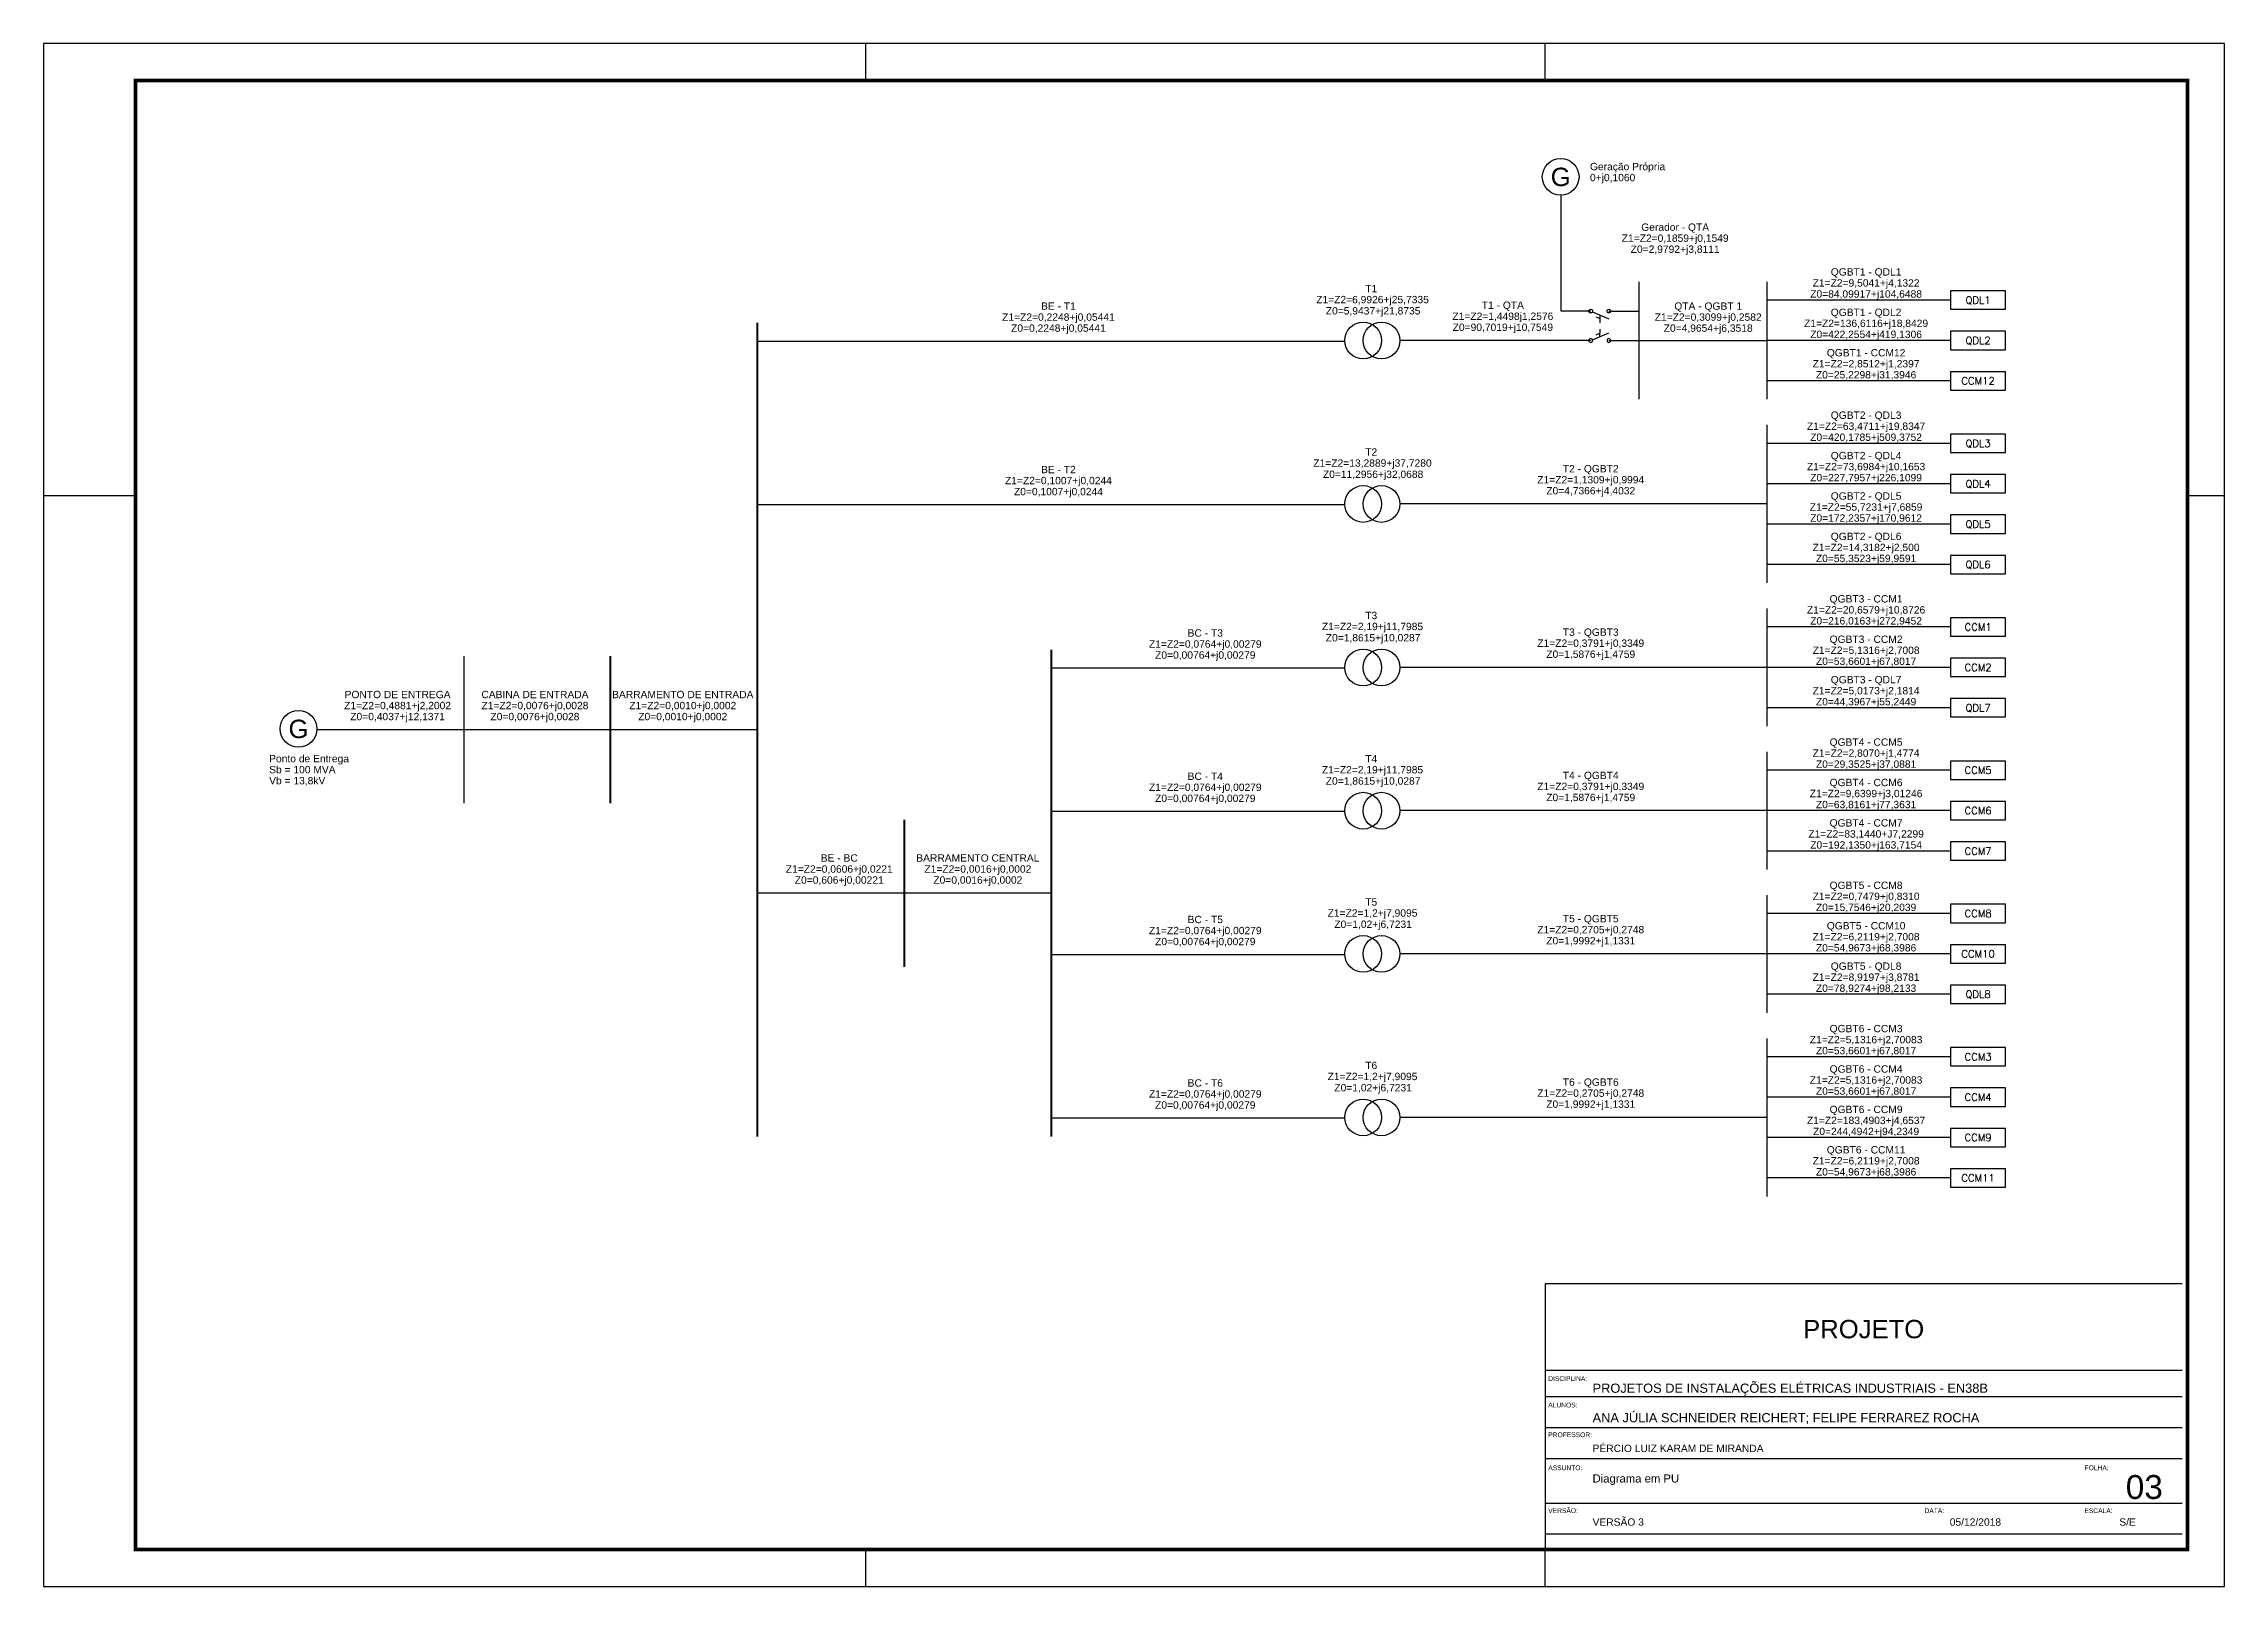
# Model space of a CAD drawing. Header units: millimetres. Extents: x 940 to 1964, y 1108 to 2381.
# Drawn here: x 940 to 1534, y 1108 to 1528 of the extents above; entities that cross this region are included whole.
import ezdxf
from ezdxf.enums import TextEntityAlignment as Align

# ---------------------------------------------------------------- set-up
doc = ezdxf.new("R2010")
doc.units = ezdxf.units.MM
doc.header["$LTSCALE"] = 0.75
doc.linetypes.add('ACAD_ISO03W100', pattern=[30, 12, -18])
doc.layers.add('ARQ-FOLHA', color=7, linetype='Continuous')
doc.layers.add('SYMS', color=72, linetype='Continuous')
doc.styles.add('arial', font='arial.ttf')
doc.styles.get("Standard").update_dxf_attribs({"font": 'arial.ttf'})
doc.styles.add('WD', font='romans.shx')

msp = doc.modelspace()

# ---------------------------------------------------------------- texts
at = {"layer": 'ARQ-FOLHA', "style": 'arial'}
msp.add_text('PROJETO', height=5, dxfattribs=at).set_placement((1435.76, 1178.44), align=Align.MIDDLE_CENTER)
for s, height, p in [('DISCIPLINA:', 1.3, (1349.85, 1164.31)), ('PROJETOS DE INSTALAÇÕES ELÉTRICAS INDUSTRIAIS - EN38B', 2.5, (1361.92, 1161.1)), ('ALUNOS:', 1.3, (1349.85, 1157.11)), ('ANA JÚLIA SCHNEIDER REICHERT; FELIPE FERRAREZ ROCHA', 2.5, (1361.92, 1153.06)), ('PROFESSOR:', 1.3, (1349.85, 1149.02)), ('PÉRCIO LUIZ KARAM DE MIRANDA', 2, (1361.92, 1144.97)), ('ASSUNTO:', 1.3, (1349.85, 1140.03)), ('FOLHA:', 1.3, (1495.94, 1140.03)), ('Diagrama em PU', 2.2, (1361.92, 1136.67)), ('VERSÃO:', 1.3, (1349.85, 1128.36)), ('DATA:', 1.3, (1452.34, 1128.36)), ('ESCALA:', 1.3, (1495.9, 1128.36)), ('ESCALA:', 1.3, (1495.9, 1128.36)), ('VERSÃO 3', 2, (1361.92, 1124.91)), ('05/12/2018', 2, (1459.21, 1124.91)), ('S/E', 2, (1505.39, 1124.91))]:
    msp.add_text(s, height=height, dxfattribs=at).set_placement(p)
msp.add_attdef('03', (1507.15, 1132.19), '01', height=6.5, dxfattribs=at)

# ---------------------------------------------------------------- blocks, each defined once
blk = doc.blocks.new('FOLHA A2')
at = {"layer": 'ARQ-FOLHA'}
for p, q in [((594, 0), (0, 0)), ((0, 0), (0, -420)), ((224, -10), (224, 0)), ((409, -10), (409, 0)), ((594, -420), (594, 0)), ((0, -123), (25, -123)), ((584, -123), (594, -123)), ((224, -420), (224, -410)), ((409, -420), (409, -410)), ((0, -420), (594, -420))]:
    blk.add_line(p, q, dxfattribs=at)
at = {"layer": 'ARQ-FOLHA', "const_width": 1}
blk.add_lwpolyline([(25, -410), (584, -410), (584, -10), (25, -10), (25, -410)], dxfattribs=at)
blk = doc.blocks.new('*U57')
blk.add_lwpolyline([(-7.5, -2.5), (7.5, -2.5), (7.5, 2.5), (-7.5, 2.5)], close=True)
blk.add_attdef('QGBT', text='', height=2).set_placement((0, 0), align=Align.MIDDLE_CENTER)
for tag, p in [('CI', (9.5, 1.5)), ('CD', (9.5, -1.5)), ('FP', (9.5, -4.5))]:
    blk.add_attdef(tag, p, '', height=2)
blk = doc.blocks.new('*U59')
for centre in [(0.1, 10.1), (0.1, 5.1)]:
    blk.add_circle(centre, 5)
for tag, p in [('V', (6.59, 7.39)), ('S', (9.65, 7.55)), ('T', (12.65, 7.9))]:
    blk.add_attdef(tag, text='', height=2).set_placement(p, align=Align.MIDDLE_LEFT)
blk = doc.blocks.new('*U58')
blk.add_circle((0, 0), 5)
blk.add_text('G', height=5).set_placement((0, 0), align=Align.MIDDLE_CENTER)
for tag, p in [('S', (-7.99, -11.09)), ('G', (-7.99, -8.09)), ('V', (-7.99, -14.09))]:
    blk.add_attdef(tag, text='', height=2).set_placement(p, align=Align.MIDDLE_LEFT)
blk = doc.blocks.new('LT')
for tag, p in [('Z', (2, 0)), ('L00', (2, 3)), ('D', (2, -3))]:
    blk.add_attdef(tag, p, '', height=2)
blk = doc.blocks.new('*U62')
blk.add_circle((0, 0), 5)
blk.add_text('G', height=5).set_placement((0, 0), align=Align.MIDDLE_CENTER)
for tag, p in [('S', (7.98, -0.18)), ('G', (7.98, 2.82)), ('V', (7.98, -3.18))]:
    blk.add_attdef(tag, text='', height=2).set_placement(p, align=Align.MIDDLE_LEFT)
blk = doc.blocks.new('HDS11')
for p, q in [((0.126, 0.013), (-0.156, 0.13)), ((0, 0.065), (0, 0.125)), ((0.062, 0.099), (0, 0.125))]:
    blk.add_line(p, q)
for centre in [(-0.155, 0), (0.155, 0)]:
    blk.add_circle(centre, 0.0322)
at = {"style": 'WD', "width": 0.7}
for tag, p in [('INST', (0, 0.625)), ('LOC', (0, 0.469)), ('RATING1', (0, 0.156)), ('DESC1', (0, -0.406)), ('XREF', (0, -0.236)), ('DESC2', (0, -0.562))]:
    blk.add_attdef(tag, text='', height=0.125, dxfattribs=at).set_placement(p, align=Align.CENTER)
at = {"style": 'WD'}
blk.add_attdef('TAG1', text='', height=0.125, dxfattribs=at).set_placement((0, 0.312), align=Align.CENTER)
for tag, p in [('X2LINK', (0, 0.438)), ('X8LINK', (0, -0.016))]:
    blk.add_attdef(tag, p, '', height=0.01, dxfattribs=at)
for tag, p, height, flags in [('X4TERM01', (-0.188, 0), 0.0125, 1), ('X1TERM02', (0.188, 0), 0.0125, 1), ('FAMILY', (0.206, 0.131), 0.01, 9), ('CONTACT', (0.206, 0.04), 0.01, 9)]:
    blk.add_attdef(tag, p, '', height=height, dxfattribs=dict(at, flags=flags))
at = {"linetype": 'Continuous', "style": 'WD', "flags": 9}
for tag, p in [('ASSYCODE', (0.219, 0.062)), ('MFG', (0.228, 0.089)), ('CAT', (0.23, 0.108))]:
    blk.add_attdef(tag, text='', height=0.01, dxfattribs=at).set_placement(p, align=Align.CENTER)
at = {"linetype": 'Continuous', "style": 'WD', "flags": 8}
blk.add_attdef('TERM01', text='', height=0.125, dxfattribs=at).set_placement((-0.25, -0.031), align=Align.TOP_RIGHT)
blk.add_attdef('TERM02', text='', height=0.125, dxfattribs=at).set_placement((0.25, -0.031), align=Align.TOP_LEFT)

# ---------------------------------------------------------------- linework, layer by layer
at = {"linetype": 'ByBlock', "ltscale": 0.13}
for p, q in [((1353.34, 1455.58), (1353.34, 1487.12)), ((1374.51, 1463.58), (1374.51, 1431.58)), ((1409.42, 1463.58), (1409.42, 1431.58)), ((1361.41, 1455.58), (1353.34, 1455.58)), ((1366.37, 1455.58), (1374.51, 1455.58)), ((1459.42, 1458.58), (1409.42, 1458.58)), ((1294.43, 1447.35), (1134.43, 1447.35)), ((1361.41, 1447.58), (1309.42, 1447.58)), ((1366.37, 1447.58), (1409.42, 1447.58)), ((1459.42, 1447.58), (1409.42, 1447.58)), ((1459.42, 1436.58), (1409.42, 1436.58)), ((1409.42, 1424.58), (1409.42, 1381.58)), ((1459.42, 1419.58), (1409.42, 1419.58)), ((1459.42, 1408.58), (1409.42, 1408.58)), ((1294.43, 1402.85), (1134.43, 1402.85)), ((1409.42, 1403.08), (1309.42, 1403.08)), ((1459.42, 1397.58), (1409.42, 1397.58)), ((1459.42, 1386.58), (1409.42, 1386.58)), ((1409.42, 1374.58), (1409.42, 1342.58)), ((1459.42, 1369.58), (1409.42, 1369.58)), ((1054.43, 1361.6), (1054.43, 1321.6)), ((1294.43, 1358.35), (1214.43, 1358.35)), ((1409.42, 1358.58), (1309.42, 1358.58)), ((1459.42, 1358.58), (1409.42, 1358.58)), ((1459.42, 1347.58), (1409.42, 1347.58)), ((1054.43, 1341.6), (1014.43, 1341.6)), ((1094.43, 1341.6), (1054.43, 1341.6)), ((1134.43, 1341.6), (1094.43, 1341.6)), ((1409.42, 1335.58), (1409.42, 1303.58)), ((1459.42, 1330.58), (1409.42, 1330.58)), ((1294.43, 1319.35), (1214.43, 1319.35)), ((1409.42, 1319.58), (1309.42, 1319.58)), ((1459.42, 1319.58), (1409.42, 1319.58)), ((1459.42, 1308.58), (1409.42, 1308.58)), ((1174.43, 1297.1), (1134.43, 1297.1)), ((1214.43, 1297.1), (1174.43, 1297.1)), ((1409.42, 1296.58), (1409.42, 1264.58)), ((1459.42, 1291.58), (1409.42, 1291.58)), ((1294.43, 1280.35), (1214.43, 1280.35)), ((1409.42, 1280.58), (1309.42, 1280.58)), ((1459.42, 1280.58), (1409.42, 1280.58)), ((1459.42, 1269.58), (1409.42, 1269.58)), ((1409.42, 1257.58), (1409.42, 1214.58)), ((1459.42, 1252.58), (1409.42, 1252.58)), ((1459.42, 1241.58), (1409.42, 1241.58)), ((1294.43, 1235.85), (1214.43, 1235.85)), ((1409.42, 1236.08), (1309.42, 1236.08)), ((1459.42, 1230.58), (1409.42, 1230.58)), ((1459.42, 1219.58), (1409.42, 1219.58))]:
    msp.add_line(p, q, dxfattribs=at)
at = {"lineweight": 50, "ltscale": 0.13}
for p, q in [((1134.43, 1230.85), (1134.43, 1452.35)), ((1094.43, 1321.6), (1094.43, 1361.6)), ((1214.43, 1363.35), (1214.43, 1230.85)), ((1174.43, 1317.1), (1174.43, 1277.1))]:
    msp.add_line(p, q, dxfattribs=at)
at = {"linetype": 'ACAD_ISO03W100', "ltscale": 0.13}
msp.add_line((1363.89, 1453.58), (1363.89, 1449.57), dxfattribs=at)
at = {"layer": 'ARQ-FOLHA'}
for p, q in [((1522.51, 1190.73), (1349.01, 1190.73)), ((1349.01, 1190.73), (1349.01, 1118.4)), ((1522.51, 1167.21), (1349.01, 1167.21)), ((1522.51, 1160.01), (1349.01, 1160.01)), ((1522.51, 1151.56), (1349.01, 1151.56)), ((1349.01, 1151.56), (1349.01, 1151.56)), ((1522.51, 1143.11), (1349.01, 1143.11)), ((1349.01, 1142.11), (1349.01, 1142.11)), ((1522.51, 1130.99), (1349.01, 1130.99)), ((1522.51, 1122.59), (1349.01, 1122.59))]:
    msp.add_line(p, q, dxfattribs=at)

# ---------------------------------------------------------------- block references
ref = msp.add_blockref('*U62', (1353.23, 1492.12))
ref.add_attrib('G', 'Geração Própria', dxfattribs={"height": 2}).set_placement((1361.21, 1494.94), align=Align.MIDDLE_LEFT)
ref.add_attrib('S', '0+j0,1060', dxfattribs={"height": 2}).set_placement((1361.21, 1491.94), align=Align.MIDDLE_LEFT)
ref = msp.add_blockref('LT', (1382.42, 1473.84))
ref.add_attrib('L00', 'Gerador - QTA', dxfattribs={"height": 2}).set_placement((1384.42, 1476.84), align=Align.BOTTOM_CENTER)
ref.add_attrib('Z', 'Z1=Z2=0,1859+j0,1549', dxfattribs={"height": 2}).set_placement((1384.42, 1473.84), align=Align.BOTTOM_CENTER)
ref.add_attrib('D', 'Z0=2,9792+j3,8111', dxfattribs={"height": 2}).set_placement((1384.42, 1470.84), align=Align.BOTTOM_CENTER)
ref = msp.add_blockref('LT', (1434.42, 1461.65))
ref.add_attrib('L00', 'QGBT1 - QDL1', dxfattribs={"height": 2}).set_placement((1436.42, 1464.65), align=Align.BOTTOM_CENTER)
ref.add_attrib('Z', 'Z1=Z2=9,5041+j4,1322', dxfattribs={"height": 2}).set_placement((1436.42, 1461.65), align=Align.BOTTOM_CENTER)
ref.add_attrib('D', 'Z0=84,09917+j104,6488', dxfattribs={"height": 2}).set_placement((1436.42, 1458.65), align=Align.BOTTOM_CENTER)
ref = msp.add_blockref('*U59', (1309.53, 1447.47), dxfattribs=dict(rotation=90))
ref.add_attrib('T', 'T1', dxfattribs={"height": 2}).set_placement((1301.63, 1460.12), align=Align.BOTTOM_CENTER)
ref.add_attrib('S', 'Z1=Z2=6,9926+j25,7335', dxfattribs={"height": 2}).set_placement((1301.98, 1457.12), align=Align.BOTTOM_CENTER)
ref.add_attrib('V', 'Z0=5,9437+j21,8735', dxfattribs={"height": 2}).set_placement((1302.14, 1454.06), align=Align.BOTTOM_CENTER)
ref = msp.add_blockref('LT', (1214.43, 1452.35))
ref.add_attrib('L00', 'BE - T1', dxfattribs={"height": 2}).set_placement((1216.43, 1455.35), align=Align.BOTTOM_CENTER)
ref.add_attrib('Z', 'Z1=Z2=0,2248+j0,05441', dxfattribs={"height": 2}).set_placement((1216.43, 1452.35), align=Align.BOTTOM_CENTER)
ref.add_attrib('D', 'Z0=0,2248+j0,05441', dxfattribs={"height": 2}).set_placement((1216.43, 1449.35), align=Align.BOTTOM_CENTER)
ref = msp.add_blockref('LT', (1335.48, 1452.58))
ref.add_attrib('L00', 'T1 - QTA', dxfattribs={"height": 2}).set_placement((1337.48, 1455.58), align=Align.BOTTOM_CENTER)
ref.add_attrib('Z', 'Z1=Z2=1,4498j1,2576', dxfattribs={"height": 2}).set_placement((1337.48, 1452.58), align=Align.BOTTOM_CENTER)
ref.add_attrib('D', 'Z0=90,7019+j10,7549', dxfattribs={"height": 2}).set_placement((1337.48, 1449.58), align=Align.BOTTOM_CENTER)
ref = msp.add_blockref('LT', (1391.41, 1452.35))
ref.add_attrib('L00', 'QTA - QGBT 1', dxfattribs={"height": 2}).set_placement((1393.41, 1455.35), align=Align.BOTTOM_CENTER)
ref.add_attrib('Z', 'Z1=Z2=0,3099+j0,2582', dxfattribs={"height": 2}).set_placement((1393.41, 1452.35), align=Align.BOTTOM_CENTER)
ref.add_attrib('D', 'Z0=4,9654+j6,3518', dxfattribs={"height": 2}).set_placement((1393.41, 1449.35), align=Align.BOTTOM_CENTER)
ref = msp.add_blockref('LT', (1434.42, 1450.65))
ref.add_attrib('L00', 'QGBT1 - QDL2', dxfattribs={"height": 2}).set_placement((1436.42, 1453.65), align=Align.BOTTOM_CENTER)
ref.add_attrib('Z', 'Z1=Z2=136,6116+j18,8429', dxfattribs={"height": 2}).set_placement((1436.42, 1450.65), align=Align.BOTTOM_CENTER)
ref.add_attrib('D', 'Z0=422,2554+j419,1306', dxfattribs={"height": 2}).set_placement((1436.42, 1447.65), align=Align.BOTTOM_CENTER)
ref = msp.add_blockref('*U57', (1466.92, 1458.58))
ref.add_attrib('QGBT', 'QDL1', dxfattribs={"height": 2, "style": 'WD'}).set_placement((1466.92, 1458.58), align=Align.MIDDLE_CENTER)
ref = msp.add_blockref('*U57', (1466.92, 1447.58))
ref.add_attrib('QGBT', 'QDL2', dxfattribs={"height": 2, "style": 'WD'}).set_placement((1466.92, 1447.58), align=Align.MIDDLE_CENTER)
ref = msp.add_blockref('LT', (1434.42, 1439.65))
ref.add_attrib('L00', 'QGBT1 - CCM12', dxfattribs={"height": 2}).set_placement((1436.42, 1442.65), align=Align.BOTTOM_CENTER)
ref.add_attrib('Z', 'Z1=Z2=2,8512+j1,2397', dxfattribs={"height": 2}).set_placement((1436.42, 1439.65), align=Align.BOTTOM_CENTER)
ref.add_attrib('D', 'Z0=25,2298+j31,3946', dxfattribs={"height": 2}).set_placement((1436.42, 1436.65), align=Align.BOTTOM_CENTER)
ref = msp.add_blockref('*U57', (1466.92, 1436.58))
ref.add_attrib('QGBT', 'CCM12', dxfattribs={"height": 2, "style": 'WD'}).set_placement((1466.92, 1436.58), align=Align.MIDDLE_CENTER)
ref = msp.add_blockref('LT', (1434.42, 1422.65))
ref.add_attrib('L00', 'QGBT2 - QDL3', dxfattribs={"height": 2}).set_placement((1436.42, 1425.65), align=Align.BOTTOM_CENTER)
ref.add_attrib('Z', 'Z1=Z2=63,4711+j19,8347', dxfattribs={"height": 2}).set_placement((1436.42, 1422.65), align=Align.BOTTOM_CENTER)
ref.add_attrib('D', 'Z0=420,1785+j509,3752', dxfattribs={"height": 2}).set_placement((1436.42, 1419.65), align=Align.BOTTOM_CENTER)
ref = msp.add_blockref('*U57', (1466.92, 1419.58))
ref.add_attrib('QGBT', 'QDL3', dxfattribs={"height": 2, "style": 'WD'}).set_placement((1466.92, 1419.58), align=Align.MIDDLE_CENTER)
ref = msp.add_blockref('*U59', (1309.53, 1402.97), dxfattribs=dict(rotation=90))
ref.add_attrib('T', 'T2', dxfattribs={"height": 2}).set_placement((1301.63, 1415.62), align=Align.BOTTOM_CENTER)
ref.add_attrib('S', 'Z1=Z2=13,2889+j37,7280', dxfattribs={"height": 2}).set_placement((1301.98, 1412.62), align=Align.BOTTOM_CENTER)
ref.add_attrib('V', 'Z0=11,2956+j32,0688', dxfattribs={"height": 2}).set_placement((1302.14, 1409.56), align=Align.BOTTOM_CENTER)
ref = msp.add_blockref('LT', (1434.42, 1411.65))
ref.add_attrib('L00', 'QGBT2 - QDL4', dxfattribs={"height": 2}).set_placement((1436.42, 1414.65), align=Align.BOTTOM_CENTER)
ref.add_attrib('Z', 'Z1=Z2=73,6984+j10,1653', dxfattribs={"height": 2}).set_placement((1436.42, 1411.65), align=Align.BOTTOM_CENTER)
ref.add_attrib('D', 'Z0=227,7957+j226,1099', dxfattribs={"height": 2}).set_placement((1436.42, 1408.65), align=Align.BOTTOM_CENTER)
ref = msp.add_blockref('LT', (1214.43, 1407.85))
ref.add_attrib('L00', 'BE - T2', dxfattribs={"height": 2}).set_placement((1216.43, 1410.85), align=Align.BOTTOM_CENTER)
ref.add_attrib('Z', 'Z1=Z2=0,1007+j0,0244', dxfattribs={"height": 2}).set_placement((1216.43, 1407.85), align=Align.BOTTOM_CENTER)
ref.add_attrib('D', 'Z0=0,1007+j0,0244', dxfattribs={"height": 2}).set_placement((1216.43, 1404.85), align=Align.BOTTOM_CENTER)
ref = msp.add_blockref('LT', (1359.42, 1408.08))
ref.add_attrib('L00', 'T2 - QGBT2', dxfattribs={"height": 2}).set_placement((1361.42, 1411.08), align=Align.BOTTOM_CENTER)
ref.add_attrib('Z', 'Z1=Z2=1,1309+j0,9994', dxfattribs={"height": 2}).set_placement((1361.42, 1408.08), align=Align.BOTTOM_CENTER)
ref.add_attrib('D', 'Z0=4,7366+j4,4032', dxfattribs={"height": 2}).set_placement((1361.42, 1405.08), align=Align.BOTTOM_CENTER)
ref = msp.add_blockref('*U57', (1466.92, 1408.58))
ref.add_attrib('QGBT', 'QDL4', dxfattribs={"height": 2, "style": 'WD'}).set_placement((1466.92, 1408.58), align=Align.MIDDLE_CENTER)
ref = msp.add_blockref('LT', (1434.42, 1400.65))
ref.add_attrib('L00', 'QGBT2 - QDL5', dxfattribs={"height": 2}).set_placement((1436.42, 1403.65), align=Align.BOTTOM_CENTER)
ref.add_attrib('Z', 'Z1=Z2=55,7231+j7,6859', dxfattribs={"height": 2}).set_placement((1436.42, 1400.65), align=Align.BOTTOM_CENTER)
ref.add_attrib('D', 'Z0=172,2357+j170,9612', dxfattribs={"height": 2}).set_placement((1436.42, 1397.65), align=Align.BOTTOM_CENTER)
ref = msp.add_blockref('*U57', (1466.92, 1397.58))
ref.add_attrib('QGBT', 'QDL5', dxfattribs={"height": 2, "style": 'WD'}).set_placement((1466.92, 1397.58), align=Align.MIDDLE_CENTER)
ref = msp.add_blockref('LT', (1434.42, 1389.65))
ref.add_attrib('L00', 'QGBT2 - QDL6', dxfattribs={"height": 2}).set_placement((1436.42, 1392.65), align=Align.BOTTOM_CENTER)
ref.add_attrib('Z', 'Z1=Z2=14,3182+j2,500', dxfattribs={"height": 2}).set_placement((1436.42, 1389.65), align=Align.BOTTOM_CENTER)
ref.add_attrib('D', 'Z0=55,3523+j59,9591', dxfattribs={"height": 2}).set_placement((1436.42, 1386.65), align=Align.BOTTOM_CENTER)
ref = msp.add_blockref('*U57', (1466.92, 1386.58))
ref.add_attrib('QGBT', 'QDL6', dxfattribs={"height": 2, "style": 'WD'}).set_placement((1466.92, 1386.58), align=Align.MIDDLE_CENTER)
ref = msp.add_blockref('LT', (1434.42, 1372.65))
ref.add_attrib('L00', 'QGBT3 - CCM1', dxfattribs={"height": 2}).set_placement((1436.42, 1375.65), align=Align.BOTTOM_CENTER)
ref.add_attrib('Z', 'Z1=Z2=20,6579+j10,8726', dxfattribs={"height": 2}).set_placement((1436.42, 1372.65), align=Align.BOTTOM_CENTER)
ref.add_attrib('D', 'Z0=216,0163+j272,9452', dxfattribs={"height": 2}).set_placement((1436.42, 1369.65), align=Align.BOTTOM_CENTER)
ref = msp.add_blockref('*U59', (1309.53, 1358.47), dxfattribs=dict(rotation=90))
ref.add_attrib('T', 'T3', dxfattribs={"height": 2}).set_placement((1301.63, 1371.12), align=Align.BOTTOM_CENTER)
ref.add_attrib('S', 'Z1=Z2=2,19+j11,7985', dxfattribs={"height": 2}).set_placement((1301.98, 1368.12), align=Align.BOTTOM_CENTER)
ref.add_attrib('V', 'Z0=1,8615+j10,0287', dxfattribs={"height": 2}).set_placement((1302.14, 1365.06), align=Align.BOTTOM_CENTER)
ref = msp.add_blockref('LT', (1254.43, 1363.35))
ref.add_attrib('L00', 'BC - T3', dxfattribs={"height": 2}).set_placement((1256.43, 1366.35), align=Align.BOTTOM_CENTER)
ref.add_attrib('Z', 'Z1=Z2=0,0764+j0,00279', dxfattribs={"height": 2}).set_placement((1256.43, 1363.35), align=Align.BOTTOM_CENTER)
ref.add_attrib('D', 'Z0=0,00764+j0,00279', dxfattribs={"height": 2}).set_placement((1256.43, 1360.35), align=Align.BOTTOM_CENTER)
ref = msp.add_blockref('LT', (1359.42, 1363.58))
ref.add_attrib('L00', 'T3 - QGBT3', dxfattribs={"height": 2}).set_placement((1361.42, 1366.58), align=Align.BOTTOM_CENTER)
ref.add_attrib('Z', 'Z1=Z2=0,3791+j0,3349', dxfattribs={"height": 2}).set_placement((1361.42, 1363.58), align=Align.BOTTOM_CENTER)
ref.add_attrib('D', 'Z0=1,5876+j1,4759', dxfattribs={"height": 2}).set_placement((1361.42, 1360.58), align=Align.BOTTOM_CENTER)
ref = msp.add_blockref('LT', (1434.42, 1361.65))
ref.add_attrib('L00', 'QGBT3 - CCM2', dxfattribs={"height": 2}).set_placement((1436.42, 1364.65), align=Align.BOTTOM_CENTER)
ref.add_attrib('Z', 'Z1=Z2=5,1316+j2,7008', dxfattribs={"height": 2}).set_placement((1436.42, 1361.65), align=Align.BOTTOM_CENTER)
ref.add_attrib('D', 'Z0=53,6601+j67,8017', dxfattribs={"height": 2}).set_placement((1436.42, 1358.65), align=Align.BOTTOM_CENTER)
ref = msp.add_blockref('*U57', (1466.92, 1369.58))
ref.add_attrib('QGBT', 'CCM1', dxfattribs={"height": 2, "style": 'WD'}).set_placement((1466.92, 1369.58), align=Align.MIDDLE_CENTER)
ref = msp.add_blockref('*U57', (1466.92, 1358.58))
ref.add_attrib('QGBT', 'CCM2', dxfattribs={"height": 2, "style": 'WD'}).set_placement((1466.92, 1358.58), align=Align.MIDDLE_CENTER)
ref = msp.add_blockref('LT', (1434.42, 1350.65))
ref.add_attrib('L00', 'QGBT3 - QDL7', dxfattribs={"height": 2}).set_placement((1436.42, 1353.65), align=Align.BOTTOM_CENTER)
ref.add_attrib('Z', 'Z1=Z2=5,0173+j2,1814', dxfattribs={"height": 2}).set_placement((1436.42, 1350.65), align=Align.BOTTOM_CENTER)
ref.add_attrib('D', 'Z0=44,3967+j55,2449', dxfattribs={"height": 2}).set_placement((1436.42, 1347.65), align=Align.BOTTOM_CENTER)
ref = msp.add_blockref('LT', (1034.43, 1346.6))
ref.add_attrib('L00', 'PONTO DE ENTREGA', dxfattribs={"height": 2}).set_placement((1036.43, 1349.6), align=Align.BOTTOM_CENTER)
ref.add_attrib('Z', 'Z1=Z2=0,4881+j2,2002', dxfattribs={"height": 2}).set_placement((1036.43, 1346.6), align=Align.BOTTOM_CENTER)
ref.add_attrib('D', 'Z0=0,4037+j12,1371', dxfattribs={"height": 2}).set_placement((1036.43, 1343.6), align=Align.BOTTOM_CENTER)
ref = msp.add_blockref('LT', (1071.84, 1346.6))
ref.add_attrib('L00', 'CABINA DE ENTRADA', dxfattribs={"height": 2}).set_placement((1073.84, 1349.6), align=Align.BOTTOM_CENTER)
ref.add_attrib('Z', 'Z1=Z2=0,0076+j0,0028', dxfattribs={"height": 2}).set_placement((1073.84, 1346.6), align=Align.BOTTOM_CENTER)
ref.add_attrib('D', 'Z0=0,0076+j0,0028', dxfattribs={"height": 2}).set_placement((1073.84, 1343.6), align=Align.BOTTOM_CENTER)
ref = msp.add_blockref('LT', (1112.11, 1346.6))
ref.add_attrib('L00', 'BARRAMENTO DE ENTRADA', dxfattribs={"height": 2}).set_placement((1114.11, 1349.6), align=Align.BOTTOM_CENTER)
ref.add_attrib('Z', 'Z1=Z2=0,0010+j0,0002', dxfattribs={"height": 2}).set_placement((1114.11, 1346.6), align=Align.BOTTOM_CENTER)
ref.add_attrib('D', 'Z0=0,0010+j0,0002', dxfattribs={"height": 2}).set_placement((1114.11, 1343.6), align=Align.BOTTOM_CENTER)
ref = msp.add_blockref('*U57', (1466.92, 1347.58))
ref.add_attrib('QGBT', 'QDL7', dxfattribs={"height": 2, "style": 'WD'}).set_placement((1466.92, 1347.58), align=Align.MIDDLE_CENTER)
msp.add_blockref('*U58', (1009.44, 1341.84)).add_auto_attribs({'G': 'Ponto de Entrega', 'S': 'Sb = 100 MVA', 'V': 'Vb = 13,8kV'})
ref = msp.add_blockref('LT', (1434.42, 1333.65))
ref.add_attrib('L00', 'QGBT4 - CCM5', dxfattribs={"height": 2}).set_placement((1436.42, 1336.65), align=Align.BOTTOM_CENTER)
ref.add_attrib('Z', 'Z1=Z2=2,8070+j1,4774', dxfattribs={"height": 2}).set_placement((1436.42, 1333.65), align=Align.BOTTOM_CENTER)
ref.add_attrib('D', 'Z0=29,3525+j37,0881', dxfattribs={"height": 2}).set_placement((1436.42, 1330.65), align=Align.BOTTOM_CENTER)
ref = msp.add_blockref('*U59', (1309.53, 1319.47), dxfattribs=dict(rotation=90))
ref.add_attrib('T', 'T4', dxfattribs={"height": 2}).set_placement((1301.63, 1332.12), align=Align.BOTTOM_CENTER)
ref.add_attrib('S', 'Z1=Z2=2,19+j11,7985', dxfattribs={"height": 2}).set_placement((1301.98, 1329.12), align=Align.BOTTOM_CENTER)
ref.add_attrib('V', 'Z0=1,8615+j10,0287', dxfattribs={"height": 2}).set_placement((1302.14, 1326.06), align=Align.BOTTOM_CENTER)
ref = msp.add_blockref('*U57', (1466.92, 1330.58))
ref.add_attrib('QGBT', 'CCM5', dxfattribs={"height": 2, "style": 'WD'}).set_placement((1466.92, 1330.58), align=Align.MIDDLE_CENTER)
ref = msp.add_blockref('LT', (1254.43, 1324.35))
ref.add_attrib('L00', 'BC - T4', dxfattribs={"height": 2}).set_placement((1256.43, 1327.35), align=Align.BOTTOM_CENTER)
ref.add_attrib('Z', 'Z1=Z2=0,0764+j0,00279', dxfattribs={"height": 2}).set_placement((1256.43, 1324.35), align=Align.BOTTOM_CENTER)
ref.add_attrib('D', 'Z0=0,00764+j0,00279', dxfattribs={"height": 2}).set_placement((1256.43, 1321.35), align=Align.BOTTOM_CENTER)
ref = msp.add_blockref('LT', (1359.42, 1324.58))
ref.add_attrib('L00', 'T4 - QGBT4', dxfattribs={"height": 2}).set_placement((1361.42, 1327.58), align=Align.BOTTOM_CENTER)
ref.add_attrib('Z', 'Z1=Z2=0,3791+j0,3349', dxfattribs={"height": 2}).set_placement((1361.42, 1324.58), align=Align.BOTTOM_CENTER)
ref.add_attrib('D', 'Z0=1,5876+j1,4759', dxfattribs={"height": 2}).set_placement((1361.42, 1321.58), align=Align.BOTTOM_CENTER)
ref = msp.add_blockref('LT', (1434.42, 1322.65))
ref.add_attrib('L00', 'QGBT4 - CCM6', dxfattribs={"height": 2}).set_placement((1436.42, 1325.65), align=Align.BOTTOM_CENTER)
ref.add_attrib('Z', 'Z1=Z2=9,6399+j3,01246', dxfattribs={"height": 2}).set_placement((1436.42, 1322.65), align=Align.BOTTOM_CENTER)
ref.add_attrib('D', 'Z0=63,8161+j77,3631', dxfattribs={"height": 2}).set_placement((1436.42, 1319.65), align=Align.BOTTOM_CENTER)
ref = msp.add_blockref('*U57', (1466.92, 1319.58))
ref.add_attrib('QGBT', 'CCM6', dxfattribs={"height": 2, "style": 'WD'}).set_placement((1466.92, 1319.58), align=Align.MIDDLE_CENTER)
ref = msp.add_blockref('LT', (1434.42, 1311.65))
ref.add_attrib('L00', 'QGBT4 - CCM7', dxfattribs={"height": 2}).set_placement((1436.42, 1314.65), align=Align.BOTTOM_CENTER)
ref.add_attrib('Z', 'Z1=Z2=83,1440+J7,2299', dxfattribs={"height": 2}).set_placement((1436.42, 1311.65), align=Align.BOTTOM_CENTER)
ref.add_attrib('D', 'Z0=192,1350+j163,7154', dxfattribs={"height": 2}).set_placement((1436.42, 1308.65), align=Align.BOTTOM_CENTER)
ref = msp.add_blockref('LT', (1154.73, 1302.1))
ref.add_attrib('L00', 'BE - BC', dxfattribs={"height": 2}).set_placement((1156.73, 1305.1), align=Align.BOTTOM_CENTER)
ref.add_attrib('Z', 'Z1=Z2=0,0606+j0,0221', dxfattribs={"height": 2}).set_placement((1156.73, 1302.1), align=Align.BOTTOM_CENTER)
ref.add_attrib('D', 'Z0=0,606+j0,00221', dxfattribs={"height": 2}).set_placement((1156.73, 1299.1), align=Align.BOTTOM_CENTER)
ref = msp.add_blockref('LT', (1192.48, 1302.1))
ref.add_attrib('L00', 'BARRAMENTO CENTRAL', dxfattribs={"height": 2}).set_placement((1194.48, 1305.1), align=Align.BOTTOM_CENTER)
ref.add_attrib('Z', 'Z1=Z2=0,0016+j0,0002', dxfattribs={"height": 2}).set_placement((1194.48, 1302.1), align=Align.BOTTOM_CENTER)
ref.add_attrib('D', 'Z0=0,0016+j0,0002', dxfattribs={"height": 2}).set_placement((1194.48, 1299.1), align=Align.BOTTOM_CENTER)
ref = msp.add_blockref('*U57', (1466.92, 1308.58))
ref.add_attrib('QGBT', 'CCM7', dxfattribs={"height": 2, "style": 'WD'}).set_placement((1466.92, 1308.58), align=Align.MIDDLE_CENTER)
ref = msp.add_blockref('*U59', (1309.53, 1280.47), dxfattribs=dict(rotation=90))
ref.add_attrib('T', 'T5', dxfattribs={"height": 2}).set_placement((1301.63, 1293.12), align=Align.BOTTOM_CENTER)
ref.add_attrib('S', 'Z1=Z2=1,2+j7,9095', dxfattribs={"height": 2}).set_placement((1301.98, 1290.12), align=Align.BOTTOM_CENTER)
ref.add_attrib('V', 'Z0=1,02+j6,7231', dxfattribs={"height": 2}).set_placement((1302.14, 1287.06), align=Align.BOTTOM_CENTER)
ref = msp.add_blockref('LT', (1434.42, 1294.65))
ref.add_attrib('L00', 'QGBT5 - CCM8', dxfattribs={"height": 2}).set_placement((1436.42, 1297.65), align=Align.BOTTOM_CENTER)
ref.add_attrib('Z', 'Z1=Z2=0,7479+j0,8310', dxfattribs={"height": 2}).set_placement((1436.42, 1294.65), align=Align.BOTTOM_CENTER)
ref.add_attrib('D', 'Z0=15,7546+j20,2039', dxfattribs={"height": 2}).set_placement((1436.42, 1291.65), align=Align.BOTTOM_CENTER)
ref = msp.add_blockref('LT', (1254.43, 1285.35))
ref.add_attrib('L00', 'BC - T5', dxfattribs={"height": 2}).set_placement((1256.43, 1288.35), align=Align.BOTTOM_CENTER)
ref.add_attrib('Z', 'Z1=Z2=0,0764+j0,00279', dxfattribs={"height": 2}).set_placement((1256.43, 1285.35), align=Align.BOTTOM_CENTER)
ref.add_attrib('D', 'Z0=0,00764+j0,00279', dxfattribs={"height": 2}).set_placement((1256.43, 1282.35), align=Align.BOTTOM_CENTER)
ref = msp.add_blockref('LT', (1359.42, 1285.58))
ref.add_attrib('L00', 'T5 - QGBT5', dxfattribs={"height": 2}).set_placement((1361.42, 1288.58), align=Align.BOTTOM_CENTER)
ref.add_attrib('Z', 'Z1=Z2=0,2705+j0,2748', dxfattribs={"height": 2}).set_placement((1361.42, 1285.58), align=Align.BOTTOM_CENTER)
ref.add_attrib('D', 'Z0=1,9992+j1,1331', dxfattribs={"height": 2}).set_placement((1361.42, 1282.58), align=Align.BOTTOM_CENTER)
ref = msp.add_blockref('LT', (1434.42, 1283.65))
ref.add_attrib('L00', 'QGBT5 - CCM10', dxfattribs={"height": 2}).set_placement((1436.42, 1286.65), align=Align.BOTTOM_CENTER)
ref.add_attrib('Z', 'Z1=Z2=6,2119+j2,7008', dxfattribs={"height": 2}).set_placement((1436.42, 1283.65), align=Align.BOTTOM_CENTER)
ref.add_attrib('D', 'Z0=54,9673+j68,3986', dxfattribs={"height": 2}).set_placement((1436.42, 1280.65), align=Align.BOTTOM_CENTER)
ref = msp.add_blockref('*U57', (1466.92, 1291.58))
ref.add_attrib('QGBT', 'CCM8', dxfattribs={"height": 2, "style": 'WD'}).set_placement((1466.92, 1291.58), align=Align.MIDDLE_CENTER)
ref = msp.add_blockref('*U57', (1466.92, 1280.58))
ref.add_attrib('QGBT', 'CCM10', dxfattribs={"height": 2, "style": 'WD'}).set_placement((1466.92, 1280.58), align=Align.MIDDLE_CENTER)
ref = msp.add_blockref('LT', (1434.42, 1272.65))
ref.add_attrib('L00', 'QGBT5 - QDL8', dxfattribs={"height": 2}).set_placement((1436.42, 1275.65), align=Align.BOTTOM_CENTER)
ref.add_attrib('Z', 'Z1=Z2=8,9197+j3,8781', dxfattribs={"height": 2}).set_placement((1436.42, 1272.65), align=Align.BOTTOM_CENTER)
ref.add_attrib('D', 'Z0=78,9274+j98,2133', dxfattribs={"height": 2}).set_placement((1436.42, 1269.65), align=Align.BOTTOM_CENTER)
ref = msp.add_blockref('*U57', (1466.92, 1269.58))
ref.add_attrib('QGBT', 'QDL8', dxfattribs={"height": 2, "style": 'WD'}).set_placement((1466.92, 1269.58), align=Align.MIDDLE_CENTER)
ref = msp.add_blockref('LT', (1434.42, 1255.65))
ref.add_attrib('L00', 'QGBT6 - CCM3', dxfattribs={"height": 2}).set_placement((1436.42, 1258.65), align=Align.BOTTOM_CENTER)
ref.add_attrib('Z', 'Z1=Z2=5,1316+j2,70083', dxfattribs={"height": 2}).set_placement((1436.42, 1255.65), align=Align.BOTTOM_CENTER)
ref.add_attrib('D', 'Z0=53,6601+j67,8017', dxfattribs={"height": 2}).set_placement((1436.42, 1252.65), align=Align.BOTTOM_CENTER)
ref = msp.add_blockref('*U57', (1466.92, 1252.58))
ref.add_attrib('QGBT', 'CCM3', dxfattribs={"height": 2, "style": 'WD'}).set_placement((1466.92, 1252.58), align=Align.MIDDLE_CENTER)
ref = msp.add_blockref('*U59', (1309.53, 1235.97), dxfattribs=dict(rotation=90))
ref.add_attrib('T', 'T6', dxfattribs={"height": 2}).set_placement((1301.63, 1248.62), align=Align.BOTTOM_CENTER)
ref.add_attrib('S', 'Z1=Z2=1,2+j7,9095', dxfattribs={"height": 2}).set_placement((1301.98, 1245.62), align=Align.BOTTOM_CENTER)
ref.add_attrib('V', 'Z0=1,02+j6,7231', dxfattribs={"height": 2}).set_placement((1302.14, 1242.56), align=Align.BOTTOM_CENTER)
ref = msp.add_blockref('LT', (1434.42, 1244.65))
ref.add_attrib('L00', 'QGBT6 - CCM4', dxfattribs={"height": 2}).set_placement((1436.42, 1247.65), align=Align.BOTTOM_CENTER)
ref.add_attrib('Z', 'Z1=Z2=5,1316+j2,70083', dxfattribs={"height": 2}).set_placement((1436.42, 1244.65), align=Align.BOTTOM_CENTER)
ref.add_attrib('D', 'Z0=53,6601+j67,8017', dxfattribs={"height": 2}).set_placement((1436.42, 1241.65), align=Align.BOTTOM_CENTER)
ref = msp.add_blockref('LT', (1254.43, 1240.85))
ref.add_attrib('L00', 'BC - T6', dxfattribs={"height": 2}).set_placement((1256.43, 1243.85), align=Align.BOTTOM_CENTER)
ref.add_attrib('Z', 'Z1=Z2=0,0764+j0,00279', dxfattribs={"height": 2}).set_placement((1256.43, 1240.85), align=Align.BOTTOM_CENTER)
ref.add_attrib('D', 'Z0=0,00764+j0,00279', dxfattribs={"height": 2}).set_placement((1256.43, 1237.85), align=Align.BOTTOM_CENTER)
ref = msp.add_blockref('LT', (1359.42, 1241.08))
ref.add_attrib('L00', 'T6 - QGBT6', dxfattribs={"height": 2}).set_placement((1361.42, 1244.08), align=Align.BOTTOM_CENTER)
ref.add_attrib('Z', 'Z1=Z2=0,2705+j0,2748', dxfattribs={"height": 2}).set_placement((1361.42, 1241.08), align=Align.BOTTOM_CENTER)
ref.add_attrib('D', 'Z0=1,9992+j1,1331', dxfattribs={"height": 2}).set_placement((1361.42, 1238.08), align=Align.BOTTOM_CENTER)
ref = msp.add_blockref('*U57', (1466.92, 1241.58))
ref.add_attrib('QGBT', 'CCM4', dxfattribs={"height": 2, "style": 'WD'}).set_placement((1466.92, 1241.58), align=Align.MIDDLE_CENTER)
ref = msp.add_blockref('LT', (1434.42, 1233.65))
ref.add_attrib('L00', 'QGBT6 - CCM9', dxfattribs={"height": 2}).set_placement((1436.42, 1236.65), align=Align.BOTTOM_CENTER)
ref.add_attrib('Z', 'Z1=Z2=183,4903+j4,6537', dxfattribs={"height": 2}).set_placement((1436.42, 1233.65), align=Align.BOTTOM_CENTER)
ref.add_attrib('D', 'Z0=244,4942+j94,2349', dxfattribs={"height": 2}).set_placement((1436.42, 1230.65), align=Align.BOTTOM_CENTER)
ref = msp.add_blockref('*U57', (1466.92, 1230.58))
ref.add_attrib('QGBT', 'CCM9', dxfattribs={"height": 2, "style": 'WD'}).set_placement((1466.92, 1230.58), align=Align.MIDDLE_CENTER)
ref = msp.add_blockref('LT', (1434.42, 1222.65))
ref.add_attrib('L00', 'QGBT6 - CCM11', dxfattribs={"height": 2}).set_placement((1436.42, 1225.65), align=Align.BOTTOM_CENTER)
ref.add_attrib('Z', 'Z1=Z2=6,2119+j2,7008', dxfattribs={"height": 2}).set_placement((1436.42, 1222.65), align=Align.BOTTOM_CENTER)
ref.add_attrib('D', 'Z0=54,9673+j68,3986', dxfattribs={"height": 2}).set_placement((1436.42, 1219.65), align=Align.BOTTOM_CENTER)
ref = msp.add_blockref('*U57', (1466.92, 1219.58))
ref.add_attrib('QGBT', 'CCM11', dxfattribs={"height": 2, "style": 'WD'}).set_placement((1466.92, 1219.58), align=Align.MIDDLE_CENTER)
msp.add_blockref('FOLHA A2', (940.01, 1528.4), dxfattribs=at)
at = {"layer": 'SYMS', "xscale": 15.96, "yscale": 15.96, "zscale": 15.96, "rotation": 180}
msp.add_blockref('HDS11', (1363.89, 1455.58), dxfattribs=at)
at = {"layer": 'SYMS', "xscale": -15.96, "yscale": 15.96, "zscale": 15.96}
msp.add_blockref('HDS11', (1363.89, 1447.58), dxfattribs=at)

msp.set_redraw_order([(e.dxf.handle, doc.entitydb.next_handle()) for e in msp.query("TEXT MTEXT ATTDEF DIMENSION ARC_DIMENSION")])  # texts and dimensions are drawn at this point

doc.saveas('drawing.dxf')
